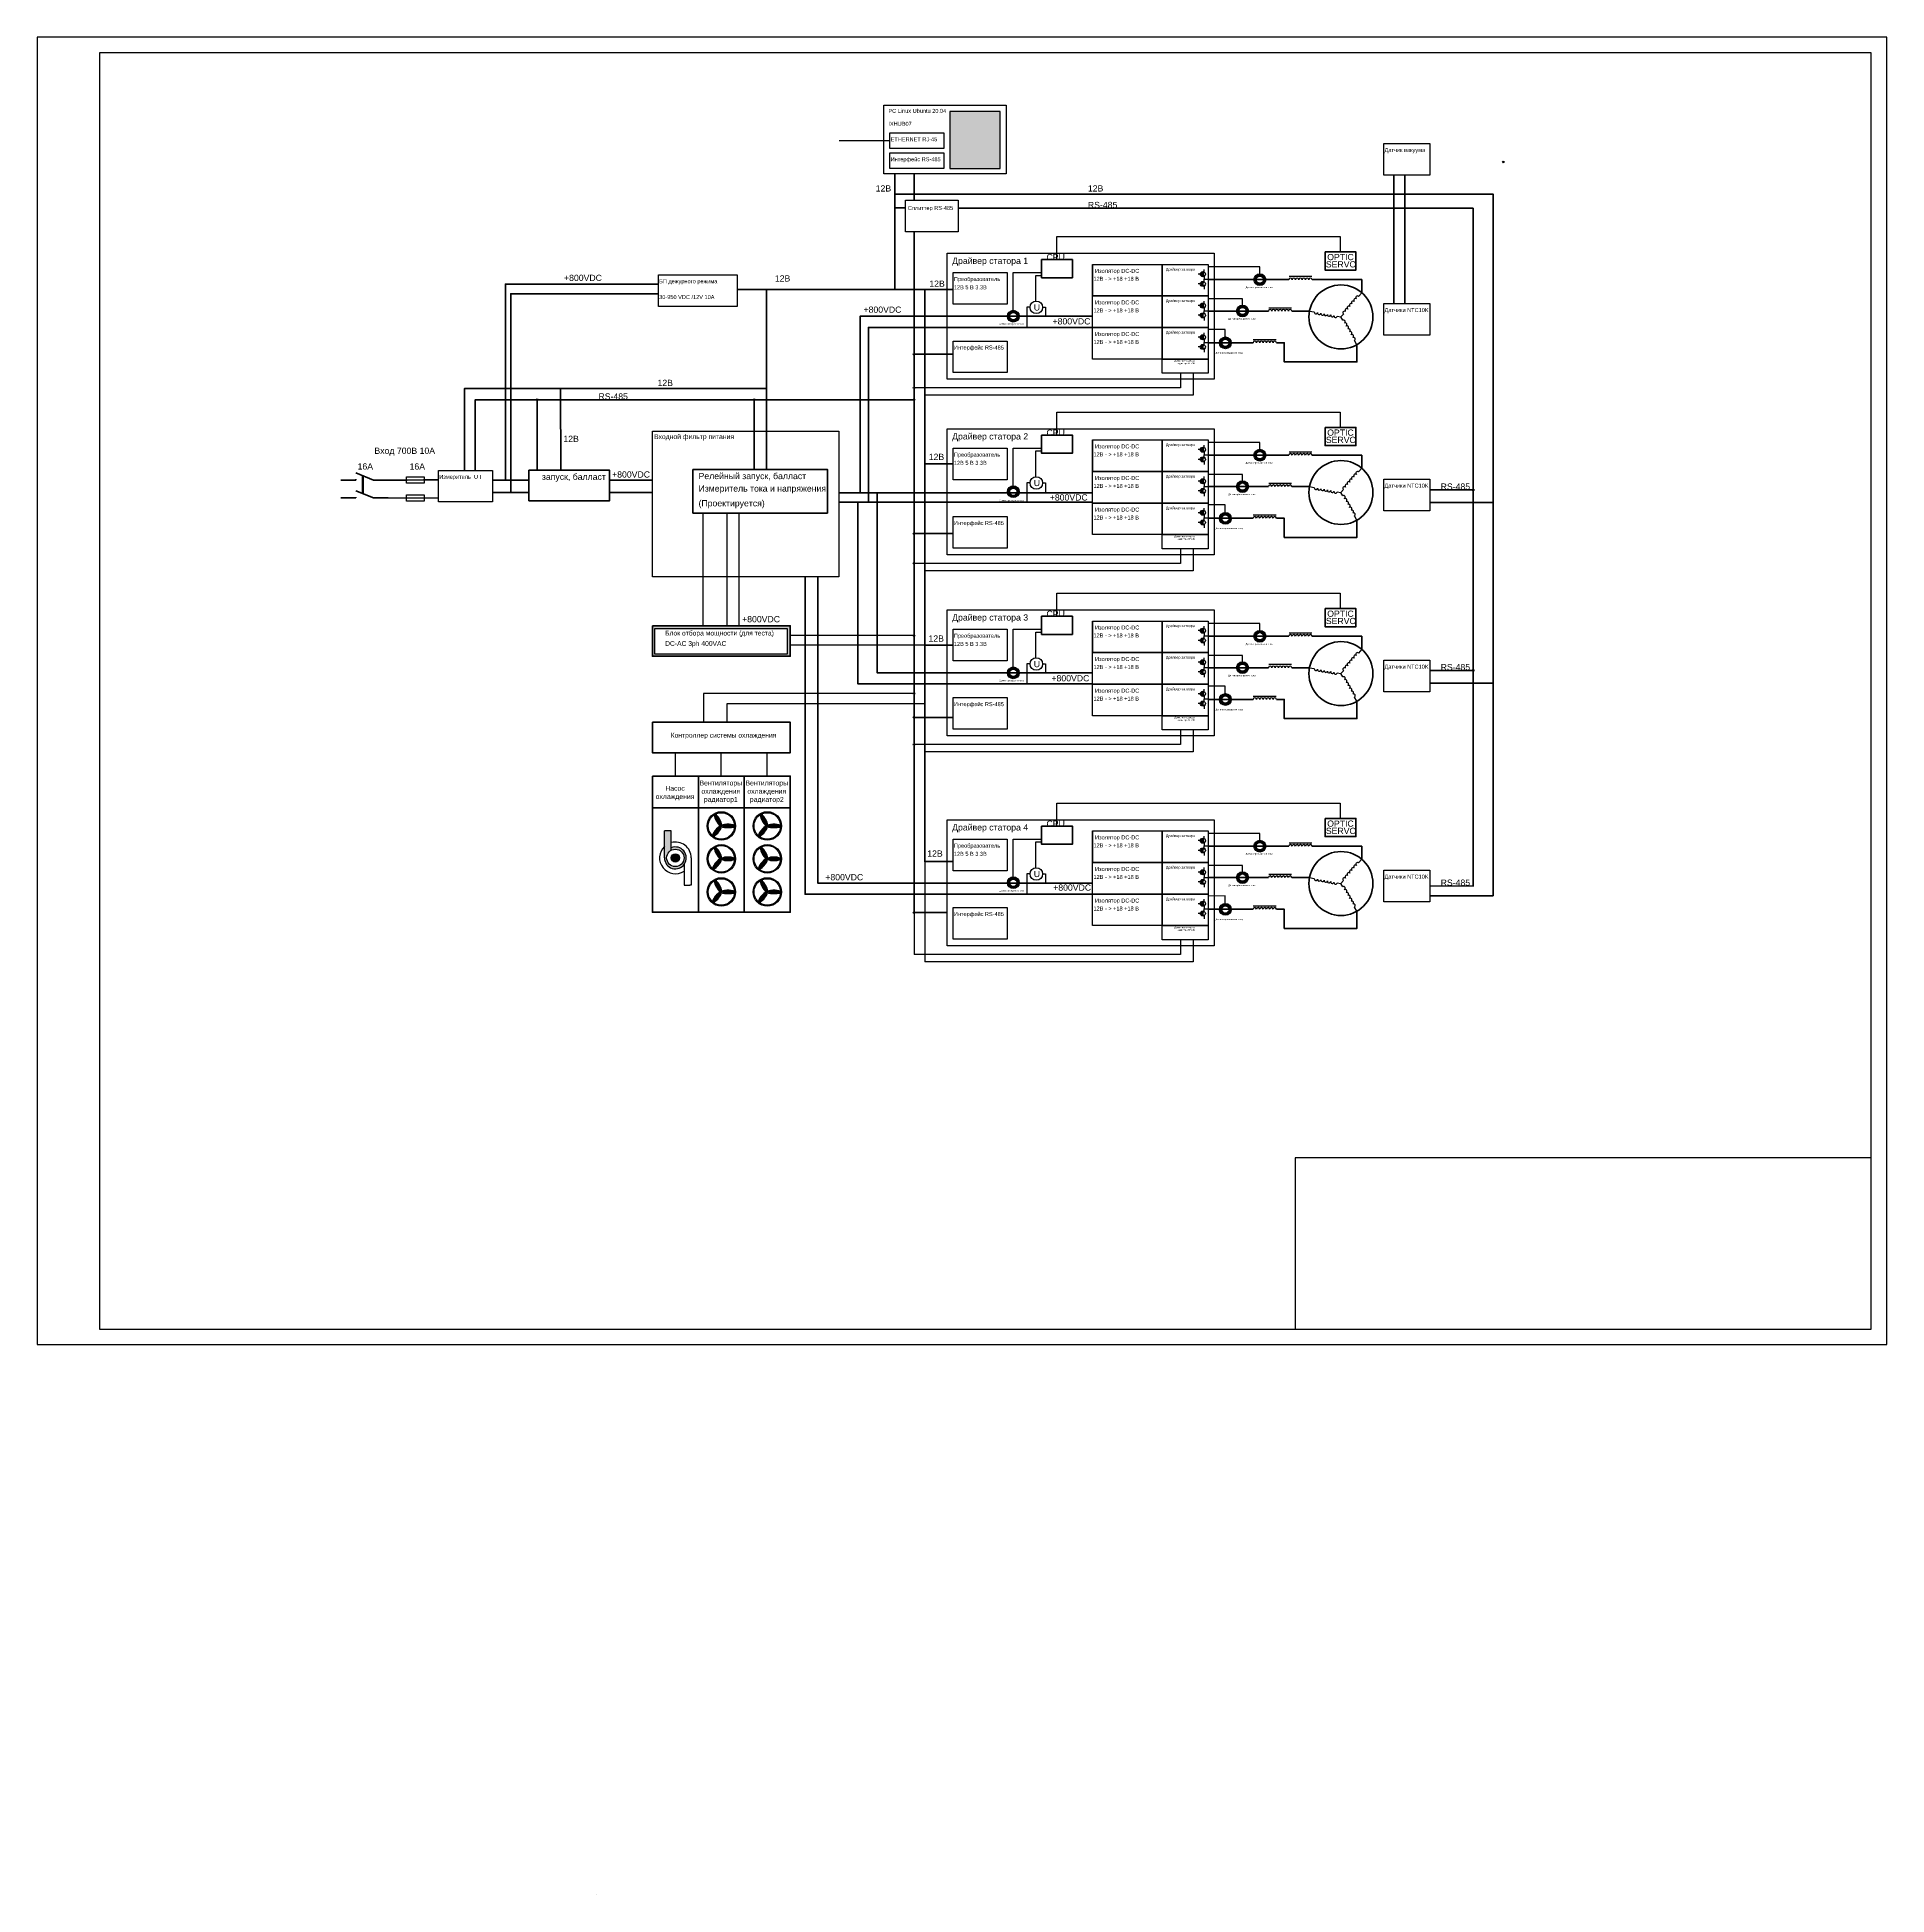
# Model space of a CAD drawing. Header units: inches. Extents: x 672645 to 2984483, y 219693 to 2542163.
import ezdxf

# ---------------------------------------------------------------- set-up
doc = ezdxf.new("R2010")
doc.units = ezdxf.units.IN
doc.header["$MEASUREMENT"] = 0
for name, color, linetype, lineweight in [('12В', 30, 'Continuous', 30), ('RS485', 6, 'Continuous', 30), ('Слаботочка', 4, 'Continuous', 30)]:
    doc.layers.add(name, color=color, linetype=linetype, lineweight=lineweight)
doc.layers.add('FRAME', color=7, linetype='Continuous')
doc.layers.add('STAMP', color=7, linetype='Continuous')
doc.styles.get("Standard").update_dxf_attribs({"font": 'arial.ttf'})

# ---------------------------------------------------------------- blocks, each defined once
blk = doc.blocks.new('Катушка')
for points in [[(2187094, 1977059), (2193196, 1977052)], [(2197363, 1977047), (2197363, 1977047)], [(2201531, 1977043), (2201531, 1977043)], [(2205698, 1977038), (2205699, 1977038)], [(2209866, 1977034), (2209866, 1977034)], [(2214033, 1977029), (2214034, 1977029)], [(2218201, 1977025), (2218202, 1977025)], [(2222369, 1977020), (2227094, 1977015)]]:
    blk.add_lwpolyline(points)
for centre in [(2195279, 1977059), (2199447, 1977059), (2203615, 1977059), (2207782, 1977059), (2211950, 1977059), (2216117, 1977059), (2220285, 1977059)]:
    blk.add_arc(centre, 2084, 180, 0)
blk = doc.blocks.new('Статор')
at = {"lineweight": 53}
blk.add_circle((2302189, 2192368), 40000, dxfattribs=at)
for p, rotation in [((2249634, 5169913), 229.415407043293), ((-250162, 658081), 349.4154070432931), ((5127881, 1252156), 120)]:
    blk.add_blockref('Катушка', p, dxfattribs=dict(rotation=rotation))
blk = doc.blocks.new('Датчик тока')
at = {"layer": 'Слаботочка'}
h = blk.add_hatch(color=256, dxfattribs=at)
h.set_gradient(color1=(0, 255, 255), color2=(0, 255, 255), tint=1)
h.paths.add_polyline_path([(2170874, 2032191, 1), (2185630, 2032191, 1)])
h.paths.add_polyline_path([(2182789, 2032191, -1), (2173715, 2032191, -1)], flags=16)
blk.add_lwpolyline([(2178150, 2037963), (2178150, 2044207)], dxfattribs=at)
for radius in [7378, 4537]:
    blk.add_circle((2178252, 2032191), radius, dxfattribs=at)
blk = doc.blocks.new('Вольтметр')
at = {"layer": 'Слаботочка'}
for points in [[(1913566, 2204453), (1909760, 2204453), (1909760, 2179382)], [(1929172, 2204453), (1933069, 2204453), (1933069, 2193304)]]:
    blk.add_lwpolyline(points, dxfattribs=at)
blk.add_circle((1921369, 2204328), 7804, dxfattribs=at)
at = {"layer": 'Слаботочка', "insert": (1918251, 2208156), "char_height": 7772, "attachment_point": 1}
blk.add_mtext_dynamic_manual_height_columns('U', width=3409.75, gutter_width=38861, heights=[0], dxfattribs=at)
blk = doc.blocks.new('IGBT')
for points in [[(2332215, 1871925), (2326869, 1871925)], [(2332558, 1874343), (2332558, 1869534), (2332215, 1869534), (2332215, 1874316), (2332558, 1874316)], [(2334951, 1875703), (2334951, 1867866), (2334607, 1867866), (2334607, 1875703), (2334951, 1875703)], [(2334951, 1873109), (2337103, 1875280), (2337103, 1879399)], [(2334951, 1870194), (2336970, 1868164), (2336970, 1863071)], [(2336970, 1868164), (2336584, 1869217), (2335964, 1868649), (2336970, 1868164)]]:
    blk.add_lwpolyline(points)
blk.add_circle((2334701, 1871766), 4256)
blk = doc.blocks.new('Автомат')
at = {"color": 7, "lineweight": 60}
for points in [[(1004495, 2005428), (985921, 2005428)], [(1026919, 2005428), (1004495, 2014467)], [(1044924, 2005428), (1026919, 2005428)]]:
    blk.add_lwpolyline(points, dxfattribs=at)
at = {"color": 7}
blk.add_lwpolyline([(1004495, 2005428), (1004495, 2006447), (1004495, 2005428)], dxfattribs=at)
blk = doc.blocks.new('Автомат 2p')
at = {"color": 7}
for points in [[(1012518, 2011233), (1012519, 1988799)], [(1013765, 2010730), (1013876, 1988252)]]:
    blk.add_lwpolyline(points, dxfattribs=at)
at = {"color": 0}
blk.add_blockref('Автомат', (0, 0), dxfattribs=at)
at = {"color": 7}
blk.add_blockref('Автомат', (0, -22434), dxfattribs=at)
blk = doc.blocks.new('Дроссель')
blk.add_lwpolyline([(1285440, 1797567), (1313858, 1797567)])
at = {"rotation": 180}
blk.add_blockref('Катушка', (3507429, 3770394), dxfattribs=at)
blk = doc.blocks.new('Вентилятор')
h = blk.add_hatch(color=256)
h.set_gradient(color2=(0, 0, 0), tint=1)
edge = h.paths.add_edge_path()
edge.add_ellipse((1038769, 1187429), major_axis=(-4151, 7189), ratio=0.2830995, start_angle=199.233095, end_angle=353.855447)
edge.add_arc((1042931, 1180246), 16556, 119.173237, 120.917969)
edge.add_ellipse((1038769, 1187429), major_axis=(-4151, 7189), ratio=0.2830995, start_angle=366.170374, end_angle=517.529787)
edge.add_ellipse((1037622, 1173866), major_axis=(5310, 6381), ratio=0.28431833, start_angle=19.105883, end_angle=22.60267, ccw=False)
edge.add_arc((1042932, 1180236), 900, 61.696117, 170.214502, ccw=False)
edge = h.paths.add_edge_path()
edge.add_ellipse((1037622, 1173866), major_axis=(5310, 6381), ratio=0.28431833, start_angle=186.110322, end_angle=340.695733)
edge.add_arc((1042932, 1180236), 900, 179.222506, 289.550763, ccw=False)
edge.add_ellipse((1038769, 1187429), major_axis=(-4151, 7189), ratio=0.2830995, start_angle=517.529787, end_angle=521.026971, ccw=False)
edge.add_ellipse((1037622, 1173866), major_axis=(5310, 6381), ratio=0.28431833, start_angle=22.60267, end_angle=173.891481)
edge.add_arc((1042931, 1180246), 16556, 229.365366, 231.103989)
edge = h.paths.add_edge_path()
edge.add_ellipse((1051232, 1180252), major_axis=(8301, 0), ratio=0.26616862, start_angle=366.154079, end_angle=520.345868)
edge.add_arc((1042932, 1180236), 900, 0, 57.581596, ccw=False)
edge.add_arc((1042932, 1180236), 900, -55.809658, 0, ccw=False)
edge.add_ellipse((1051232, 1180252), major_axis=(8301, 0), ratio=0.26616862, start_angle=200.125801, end_angle=353.857557)
edge.add_arc((1042931, 1180246), 16556, 359.20289, 360)
edge.add_arc((1042931, 1180246), 16556, 360, 360.840828)
h = blk.add_hatch(color=256)
h.set_gradient(color2=(0, 0, 0), tint=1)
edge = h.paths.add_edge_path()
edge.add_ellipse((1038769, 1187429), major_axis=(-4151, 7189), ratio=0.2830995, start_angle=366.170374, end_angle=517.529787)
edge.add_ellipse((1037622, 1173866), major_axis=(5310, 6381), ratio=0.28431833, start_angle=19.105883, end_angle=22.60267, ccw=False)
edge.add_arc((1042932, 1180236), 900, 61.696117, 170.214502, ccw=False)
edge.add_ellipse((1038769, 1187429), major_axis=(-4151, 7189), ratio=0.2830995, start_angle=199.233095, end_angle=353.855447)
edge.add_arc((1042931, 1180246), 16556, 119.173237, 120.917969)
h = blk.add_hatch(color=256)
h.set_gradient(color1=(0, 0, 255), color2=(0, 0, 255), tint=1)
h.paths.add_polyline_path([(1042033, 1180236, 1), (1043832, 1180236, 1)])
h = blk.add_hatch(color=256)
h.set_gradient(color1=(0, 0, 255), color2=(0, 0, 255), tint=1)
h.paths.add_polyline_path([(1042033, 1180236, 1), (1043832, 1180236, 1)])
edge = h.paths.add_edge_path(flags=16)
edge.add_ellipse((1037622, 1173866), major_axis=(5310, 6381), ratio=0.28431833, start_angle=360.014242, end_angle=360.038723, ccw=False)
edge.add_ellipse((1038769, 1187429), major_axis=(-4151, 7189), ratio=0.2830995, start_angle=180.308405, end_angle=180.330211, ccw=False)
edge.add_ellipse((1051232, 1180252), major_axis=(8301, 0), ratio=0.26616862, start_angle=180.129305, end_angle=180.157992, ccw=False)
for centre, radius in [((1042931, 1180247), 17789), ((1042931, 1180246), 16556), ((1042932, 1180236), 16546), ((1042932, 1180236), 900)]:
    blk.add_circle(centre, radius)
for centre, major_axis, ratio, start_param, end_param in [((1038769, 1187429), (-4151, 7189), 0.2830995, 3.47727349, 9.09363614), ((1037622, 1173866), (5310, 6381), 0.28431833, 0.33346056, 5.94626229), ((1038769, 1187429), (-4151, 7189), 0.2830995, 3.14697534, 3.14735592), ((1051232, 1180252), (8301, 0), 0.26616862, 3.14384945, 3.14435013), ((1037622, 1173866), (5310, 6381), 0.28431833, 6.28343388, 6.28386115), ((1051232, 1180252), (8301, 0), 0.26616862, 3.49285415, 9.08174865)]:
    blk.add_ellipse(centre, major_axis=major_axis, ratio=ratio, start_param=start_param, end_param=end_param)
blk = doc.blocks.new('Насос охлаждения')
h = blk.add_hatch(color=256)
h.set_gradient(color2=(0, 0, 0), tint=1)
h.paths.add_polyline_path([(1165147, 1475659, -0.77831247), (1114145, 1462743), (1053801, 1462743), (1053801, 1441654), (1138051, 1441654, 3.28390749), (1106553, 1462743), (1114145, 1462743, -0.12466174), (1110874, 1475659, -1)])
h = blk.add_hatch(color=256)
h.set_gradient(color2=(0, 0, 0), tint=1)
h.paths.add_polyline_path([(1125094, 1475659, 1), (1150927, 1475659, 1)])
for points in [[(1137924, 1524907), (1223142, 1524907), (1223142, 1521097)], [(1158513, 1502789), (1223142, 1502789), (1223142, 1521097)], [(1114145, 1462743), (1053801, 1462743), (1053801, 1441654)], [(1137969, 1441654), (1053801, 1441654)]]:
    blk.add_lwpolyline(points)
for radius in [27136, 12917]:
    blk.add_circle((1138010, 1475659), radius)
for radius, start, end in [(49247, 89.8996356, 195.2054273), (34006, 269.93136, 202.3234658), (49247, 223.6705971, 33.4282439)]:
    blk.add_arc((1138010, 1475659), radius, start, end)
blk = doc.blocks.new('Рамка')
at = {"layer": 'FRAME'}
for p, q in [((3316395, 2776848), (672645, 2776848)), ((672645, 2776848), (672645, 907530)), ((3316395, 907530), (3316395, 2776848)), ((3294142, 2754595), (761660, 2754595)), ((761660, 2754595), (761660, 929783)), ((3294142, 929783), (3294142, 2754595)), ((761660, 929783), (3294142, 929783)), ((672645, 907530), (3316395, 907530))]:
    blk.add_line(p, q, dxfattribs=at)
at = {"layer": 'STAMP'}
for p, q in [((3294142, 1174575), (2470751, 1174575)), ((2470751, 1174575), (2470751, 929783))]:
    blk.add_line(p, q, dxfattribs=at)

msp = doc.modelspace()

# ---------------------------------------------------------------- hatches: boundary and pattern name
h = msp.add_hatch(color=256)
h.set_gradient(color2=(0, 0, 0), tint=1)
h.paths.add_polyline_path([(1876224, 2449030), (1813225, 2449030), (1813225, 2377889), (1876224, 2377889)])
h = msp.add_hatch(color=256)
h.set_gradient(color1=(0, 255, 0), color2=(0, 255, 0), tint=1)
h.paths.add_polyline_path([(1441607, 1806314), (1441607, 1768122), (1613913, 1768122), (1613913, 1806314)])
h.paths.add_polyline_path([(1610071, 1802901), (1610071, 1770927), (1444507, 1770927), (1444507, 1802901)], flags=16)
h.paths.add_polyline_path([(1455548, 1790375), (1595458, 1790375), (1595458, 1802254), (1455548, 1802254)], flags=8)
at = {"layer": '12В'}
h = msp.add_hatch(color=256, dxfattribs=at)
h.set_gradient(color1=(255, 127, 0), color2=(255, 127, 0), tint=1)
h.paths.add_polyline_path([(2506142, 2386203, 1), (2504142, 2386203, 1)])
h = msp.add_hatch(color=256, dxfattribs=at)
h.set_gradient(color1=(255, 127, 0), color2=(255, 127, 0), tint=1)
h.paths.add_polyline_path([(1743762, 2346067, 1), (1745762, 2346067, 1)])
h = msp.add_hatch(color=256, dxfattribs=at)
h.set_gradient(color1=(255, 127, 0), color2=(255, 127, 0), tint=1)
h.paths.add_polyline_path([(2380913, 2346067, 1), (2382913, 2346067, 1)])
h = msp.add_hatch(color=256, dxfattribs=at)
h.set_gradient(color1=(255, 127, 0), color2=(255, 127, 0), tint=1)
h.paths.add_polyline_path([(1743762, 2328720, 1), (1745762, 2328720, 1)])
h = msp.add_hatch(color=256, dxfattribs=at)
h.set_gradient(color1=(255, 127, 0), color2=(255, 127, 0), tint=1)
h.paths.add_polyline_path([(1583104, 2226884, 1), (1585104, 2226884, 1)])
h = msp.add_hatch(color=256, dxfattribs=at)
h.set_gradient(color1=(255, 127, 0), color2=(255, 127, 0), tint=1)
h.paths.add_polyline_path([(1743762, 2226884, 1), (1745762, 2226884, 1)])
h = msp.add_hatch(color=256, dxfattribs=at)
h.set_gradient(color1=(255, 127, 0), color2=(255, 127, 0), tint=1)
h.paths.add_polyline_path([(1781007, 2226884, 1), (1783007, 2226884, 1)])
h = msp.add_hatch(color=256, dxfattribs=at)
h.set_gradient(color1=(255, 127, 0), color2=(255, 127, 0), tint=1)
h.paths.add_polyline_path([(1325562, 2102965, 1), (1327562, 2102965, 1)])
h = msp.add_hatch(color=256, dxfattribs=at)
h.set_gradient(color1=(255, 127, 0), color2=(255, 127, 0), tint=1)
h.paths.add_polyline_path([(1583104, 2102965, 1), (1585104, 2102965, 1)])
h = msp.add_hatch(color=256, dxfattribs=at)
h.set_gradient(color1=(255, 127, 0), color2=(255, 127, 0), tint=1)
h.paths.add_polyline_path([(1781007, 2094620, 1), (1783007, 2094620, 1)])
h = msp.add_hatch(color=256, dxfattribs=at)
h.set_gradient(color1=(255, 127, 0), color2=(255, 127, 0), tint=1)
h.paths.add_polyline_path([(1781007, 2008648, 1), (1783007, 2008648, 1)])
h = msp.add_hatch(color=256, dxfattribs=at)
h.set_gradient(color1=(255, 127, 0), color2=(255, 127, 0), tint=1)
h.paths.add_polyline_path([(2491320, 1960338, 1), (2493320, 1960338, 1)])
h = msp.add_hatch(color=256, dxfattribs=at)
h.set_gradient(color1=(255, 127, 0), color2=(255, 127, 0), tint=1)
h.paths.add_polyline_path([(1781007, 1875141, 1), (1783007, 1875141, 1)])
h = msp.add_hatch(color=256, dxfattribs=at)
h.set_gradient(color1=(255, 127, 0), color2=(255, 127, 0), tint=1)
h.paths.add_polyline_path([(1781007, 1782249, 1), (1783007, 1782249, 1)])
h = msp.add_hatch(color=256, dxfattribs=at)
h.set_gradient(color1=(255, 127, 0), color2=(255, 127, 0), tint=1)
h.paths.add_polyline_path([(2491320, 1734595, 1), (2493320, 1734595, 1)])
h = msp.add_hatch(color=256, dxfattribs=at)
h.set_gradient(color1=(255, 127, 0), color2=(255, 127, 0), tint=1)
h.paths.add_polyline_path([(1781007, 1708522, 1), (1783007, 1708522, 1)])
h = msp.add_hatch(color=256, dxfattribs=at)
h.set_gradient(color1=(255, 127, 0), color2=(255, 127, 0), tint=1)
h.paths.add_polyline_path([(1781007, 1648742, 1), (1783007, 1648742, 1)])
h = msp.add_hatch(color=256, dxfattribs=at)
h.set_gradient(color1=(255, 127, 0), color2=(255, 127, 0), tint=1)
h.paths.add_polyline_path([(1781007, 1511693, 1), (1783007, 1511693, 1)])
at = {"layer": 'RS485'}
h = msp.add_hatch(color=256, dxfattribs=at)
h.set_gradient(color1=(255, 0, 255), color2=(255, 0, 255), tint=1)
h.paths.add_polyline_path([(2369522, 2328308, 1), (2367522, 2328308, 1)])
h = msp.add_hatch(color=256, dxfattribs=at)
h.set_gradient(color1=(255, 0, 255), color2=(255, 0, 255), tint=1)
h.paths.add_polyline_path([(1769644, 2145760, 1), (1767644, 2145760, 1)])
h = msp.add_hatch(color=256, dxfattribs=at)
h.set_gradient(color1=(255, 0, 255), color2=(255, 0, 255), tint=1)
h.paths.add_polyline_path([(1769630, 2103700, 1), (1767630, 2103700, 1)])
h = msp.add_hatch(color=256, dxfattribs=at)
h.set_gradient(color1=(255, 0, 255), color2=(255, 0, 255), tint=1)
h.paths.add_polyline_path([(1298508, 2088880, 1), (1296508, 2088880, 1)])
h = msp.add_hatch(color=256, dxfattribs=at)
h.set_gradient(color1=(255, 0, 255), color2=(255, 0, 255), tint=1)
h.paths.add_polyline_path([(1569991, 2088880, 1), (1567991, 2088880, 1)])
h = msp.add_hatch(color=256, dxfattribs=at)
h.set_gradient(color1=(255, 0, 255), color2=(255, 0, 255), tint=1)
h.paths.add_polyline_path([(1769644, 2088880, 1), (1767644, 2088880, 1)])
h = msp.add_hatch(color=256, dxfattribs=at)
h.set_gradient(color1=(255, 0, 255), color2=(255, 0, 255), tint=1)
h.paths.add_polyline_path([(2468418, 1976177, 1), (2466418, 1976177, 1)])
h = msp.add_hatch(color=256, dxfattribs=at)
h.set_gradient(color1=(255, 0, 255), color2=(255, 0, 255), tint=1)
h.paths.add_polyline_path([(1769644, 1921462, 1), (1767644, 1921462, 1)])
h = msp.add_hatch(color=256, dxfattribs=at)
h.set_gradient(color1=(255, 0, 255), color2=(255, 0, 255), tint=1)
h.paths.add_polyline_path([(1769630, 1884221, 1), (1767630, 1884221, 1)])
h = msp.add_hatch(color=256, dxfattribs=at)
h.set_gradient(color1=(255, 0, 255), color2=(255, 0, 255), tint=1)
h.paths.add_polyline_path([(1769630, 1793937, 1), (1767630, 1793937, 1)])
h = msp.add_hatch(color=256, dxfattribs=at)
h.set_gradient(color1=(255, 0, 255), color2=(255, 0, 255), tint=1)
h.paths.add_polyline_path([(2468418, 1750425, 1), (2466418, 1750425, 1)])
h = msp.add_hatch(color=256, dxfattribs=at)
h.set_gradient(color1=(255, 0, 255), color2=(255, 0, 255), tint=1)
h.paths.add_polyline_path([(1769644, 1721565, 1), (1767644, 1721565, 1)])
h = msp.add_hatch(color=256, dxfattribs=at)
h.set_gradient(color1=(255, 0, 255), color2=(255, 0, 255), tint=1)
h.paths.add_polyline_path([(1769644, 1691720, 1), (1767644, 1691720, 1)])
h = msp.add_hatch(color=256, dxfattribs=at)
h.set_gradient(color1=(255, 0, 255), color2=(255, 0, 255), tint=1)
h.paths.add_polyline_path([(1769630, 1657822, 1), (1767630, 1657822, 1)])
h = msp.add_hatch(color=256, dxfattribs=at)
h.set_gradient(color1=(255, 0, 255), color2=(255, 0, 255), tint=1)
h.paths.add_polyline_path([(1769630, 1447572, 1), (1767630, 1447572, 1)])

# ---------------------------------------------------------------- linework, layer by layer
for points in [[(1730901, 2457066), (1883753, 2457066), (1883753, 2371145), (1730901, 2371145)], [(1876224, 2449030), (1813225, 2449030), (1813225, 2377889), (1876224, 2377889)], [(1738341, 2422569), (1806016, 2422569), (1806016, 2402830), (1738341, 2402830)], [(1738341, 2397628), (1806016, 2397628), (1806016, 2377889), (1738341, 2377889)], [(2355657, 2409137), (2413093, 2409137), (2413093, 2369660), (2355657, 2369660)], [(1809911, 2271972), (2143610, 2271972), (2143610, 2114637), (1809911, 2114637)], [(1991803, 2258119), (2078938, 2258119), (2078938, 2218641), (1991803, 2218641)], [(1991803, 2258119), (1991803, 2258119), (1991803, 2218641), (1991803, 2218641)], [(2078938, 2258053), (2136374, 2258053), (2136374, 2218576), (2078938, 2218576)], [(1817351, 2247821), (1885026, 2247821), (1885026, 2208344), (1817351, 2208344)], [(1991803, 2218641), (2078938, 2218641), (2078938, 2179164), (1991803, 2179164)], [(2078938, 2218641), (2136374, 2218641), (2136374, 2179164), (2078938, 2179164)], [(2355657, 2209104), (2413093, 2209104), (2413093, 2169627), (2355657, 2169627)], [(1817351, 2162284), (1885026, 2162284), (1885026, 2122807), (1817351, 2122807)], [(1991803, 2179164), (2078938, 2179164), (2078938, 2139687), (1991803, 2139687)], [(2078938, 2179164), (2136366, 2179164), (2136366, 2139687), (2078938, 2139687)], [(2078938, 2139687), (2136374, 2139687), (2136374, 2121907), (2078938, 2121907)], [(1809911, 2052493), (2143610, 2052493), (2143610, 1895158), (1809911, 1895158)], [(1817351, 2028342), (1885026, 2028342), (1885026, 1988865), (1817351, 1988865)], [(1991803, 2038640), (2078938, 2038640), (2078938, 1999162), (1991803, 1999162)], [(1991803, 2038640), (1991803, 2038640), (1991803, 1999162), (1991803, 1999162)], [(2078938, 2038574), (2136374, 2038574), (2136374, 1999097), (2078938, 1999097)], [(1174200, 2000592), (1241876, 2000592), (1241876, 1961115), (1174200, 1961115)], [(1991803, 1999162), (2078938, 1999162), (2078938, 1959685), (1991803, 1959685)], [(2078938, 1999162), (2136374, 1999162), (2136374, 1959685), (2078938, 1959685)], [(2355657, 1989625), (2413093, 1989625), (2413093, 1950148), (2355657, 1950148)], [(1991803, 1959685), (2078938, 1959685), (2078938, 1920208), (1991803, 1920208)], [(2078938, 1959685), (2136366, 1959685), (2136366, 1920208), (2078938, 1920208)], [(1817351, 1942805), (1885026, 1942805), (1885026, 1903328), (1817351, 1903328)], [(2078938, 1920208), (2136374, 1920208), (2136374, 1902428), (2078938, 1902428)], [(1809911, 1826094), (2143610, 1826094), (2143610, 1668759), (1809911, 1668759)], [(1991803, 1812241), (2078938, 1812241), (2078938, 1772763), (1991803, 1772763)], [(1991803, 1812241), (1991803, 1812241), (1991803, 1772763), (1991803, 1772763)], [(2078938, 1812175), (2136374, 1812175), (2136374, 1772698), (2078938, 1772698)], [(1444507, 1802901), (1610071, 1802901), (1610071, 1770927), (1444507, 1770927)], [(1817351, 1801943), (1885026, 1801943), (1885026, 1762466), (1817351, 1762466)], [(1991803, 1772763), (2078938, 1772763), (2078938, 1733286), (1991803, 1733286)], [(2078938, 1772763), (2136374, 1772763), (2136374, 1733286), (2078938, 1733286)], [(2355657, 1763226), (2413093, 1763226), (2413093, 1723749), (2355657, 1723749)], [(1991803, 1733286), (2078938, 1733286), (2078938, 1693809), (1991803, 1693809)], [(2078938, 1733286), (2136366, 1733286), (2136366, 1693809), (2078938, 1693809)], [(1817351, 1716406), (1885026, 1716406), (1885026, 1676929), (1817351, 1676929)], [(2078938, 1693809), (2136374, 1693809), (2136374, 1676029), (2078938, 1676029)], [(1441607, 1618320), (1499042, 1618320), (1499042, 1578843), (1441607, 1578843)], [(1499042, 1618320), (1556478, 1618320), (1556478, 1578843), (1499042, 1578843)], [(1556478, 1618320), (1613913, 1618320), (1613913, 1578843), (1556478, 1578843)], [(1441607, 1578843), (1499042, 1578843), (1499042, 1448169), (1441607, 1448169)], [(1499042, 1578843), (1556478, 1578843), (1556478, 1448169), (1499042, 1448169)], [(1556478, 1578843), (1613913, 1578843), (1613913, 1448169), (1556478, 1448169)], [(1809911, 1563667), (2143610, 1563667), (2143610, 1406332), (1809911, 1406332)], [(1817351, 1539516), (1885026, 1539516), (1885026, 1500039), (1817351, 1500039)], [(1991803, 1549814), (2078938, 1549814), (2078938, 1510336), (1991803, 1510336)], [(1991803, 1549814), (1991803, 1549814), (1991803, 1510336), (1991803, 1510336)], [(2078938, 1549748), (2136374, 1549748), (2136374, 1510271), (2078938, 1510271)], [(1991803, 1510336), (2078938, 1510336), (2078938, 1470859), (1991803, 1470859)], [(2078938, 1510336), (2136374, 1510336), (2136374, 1470859), (2078938, 1470859)], [(2355657, 1500799), (2413093, 1500799), (2413093, 1461322), (2355657, 1461322)], [(1991803, 1470859), (2078938, 1470859), (2078938, 1431382), (1991803, 1431382)], [(2078938, 1470859), (2136366, 1470859), (2136366, 1431382), (2078938, 1431382)], [(1817351, 1453979), (1885026, 1453979), (1885026, 1414502), (1817351, 1414502)], [(2078938, 1431382), (2136374, 1431382), (2136374, 1413602), (2078938, 1413602)]]:
    msp.add_lwpolyline(points, close=True)
at = {"color": 1, "lineweight": 60}
for points in [[(1449047, 2233490), (1257978, 2233490), (1257978, 1988486)], [(2237035, 2239018), (2136374, 2239018)], [(2241203, 2239018), (2241202, 2239018)], [(2245371, 2239018), (2245370, 2239018)], [(2249538, 2239018), (2249537, 2239018)], [(2253706, 2239018), (2253705, 2239018)], [(2257873, 2239018), (2257873, 2239018)], [(2262041, 2239018), (2262040, 2239018)], [(2328245, 2222718), (2328245, 2239018), (2266208, 2239018)], [(1991803, 2193304), (1701259, 2193304), (1701259, 1972374)], [(2237035, 2019539), (2136374, 2019539)], [(2328245, 2003239), (2328245, 2019539), (2266208, 2019539)], [(1135110, 1988486), (1111132, 1988486)], [(1155659, 1988682), (1135110, 1988486)], [(1155659, 1988682), (1174200, 1988682)], [(1287298, 1988486), (1241876, 1988486)], [(1441607, 1988486), (1388049, 1988486)], [(1991803, 1972374), (1674814, 1972374)], [(1991803, 1747485), (1722439, 1747485), (1722439, 1972374)], [(1991803, 1484663), (1648226, 1484663), (1648226, 1867286)], [(2237035, 1793140), (2136374, 1793140)], [(2328245, 1776840), (2328245, 1793140), (2266208, 1793140)], [(2237035, 1530713), (2136374, 1530713)], [(2328245, 1514413), (2328245, 1530713), (2266208, 1530713)]]:
    msp.add_lwpolyline(points, dxfattribs=at)
for points in [[(2136374, 2239018), (2131348, 2239018)], [(2136374, 2199606), (2131348, 2199606)], [(2136374, 2160129), (2131348, 2160129)], [(2136374, 2019539), (2131348, 2019539)], [(1134452, 1992682), (1136452, 1992682), (1156452, 1992682), (1156452, 1984682), (1136452, 1984682), (1134452, 1984682), (1134452, 1992682)], [(1134452, 1988682), (1156452, 1988682)], [(2136374, 1980127), (2131348, 1980127)], [(1111188, 1966049), (1174200, 1966049)], [(1134452, 1970049), (1136452, 1970049), (1156452, 1970049), (1156452, 1962049), (1136452, 1962049), (1134452, 1962049), (1134452, 1970049)], [(1134452, 1966049), (1156452, 1966049)], [(2136374, 1940650), (2131348, 1940650)], [(2136374, 1793205), (2131348, 1793205)], [(2136374, 1753793), (2131348, 1753793)], [(2136374, 1714316), (2131348, 1714316)], [(2136374, 1530713), (2131348, 1530713)], [(2136374, 1491301), (2131348, 1491301)], [(2136374, 1451824), (2131348, 1451824)]]:
    msp.add_lwpolyline(points)
at = {"color": 5, "lineweight": 60}
for points in [[(1264587, 1972914), (1264587, 2221267), (1449047, 2221267)], [(1991803, 2179382), (1711665, 2179382), (1711665, 1960956)], [(1287298, 1972914), (1241876, 1972914)], [(1441607, 1972914), (1388049, 1972914)], [(1991803, 1960956), (1674814, 1960956)], [(1991803, 1733640), (1698478, 1733640), (1698478, 1960956)], [(1993182, 1470568), (1632405, 1470568), (1632405, 1867286)]]:
    msp.add_lwpolyline(points, dxfattribs=at)
at = {"color": 2, "lineweight": 60}
for points in [[(2211569, 2199759), (2136374, 2199759)], [(2262878, 2199759), (2240742, 2199759)], [(2211577, 1980280), (2136381, 1980280)], [(2262886, 1980280), (2240750, 1980280)], [(2211577, 1753881), (2136381, 1753881)], [(2262886, 1753881), (2240750, 1753881)], [(2211569, 1491454), (2136374, 1491454)], [(2262878, 1491454), (2240742, 1491454)]]:
    msp.add_lwpolyline(points, dxfattribs=at)
at = {"lineweight": 60}
for points in [[(2215737, 2199759), (2215736, 2199759)], [(2219905, 2199759), (2219904, 2199759)], [(2224072, 2199759), (2224071, 2199759)], [(2228240, 2199759), (2228239, 2199759)], [(2232407, 2199759), (2232406, 2199759)], [(2236575, 2199759), (2236574, 2199759)]]:
    msp.add_lwpolyline(points, dxfattribs=at)
at = {"color": 3, "lineweight": 60}
for points in [[(2136374, 2160129), (2192304, 2160129)], [(2196471, 2160129), (2196472, 2160129)], [(2200639, 2160129), (2200640, 2160129)], [(2204806, 2160129), (2204807, 2160129)], [(2208974, 2160129), (2208975, 2160129)], [(2213142, 2160129), (2213142, 2160129)], [(2217309, 2160129), (2217310, 2160129)], [(2221477, 2160129), (2231349, 2160129), (2231349, 2136119), (2322229, 2136119), (2322151, 2157705)], [(2136374, 1940650), (2192304, 1940650)], [(2221477, 1940650), (2231349, 1940650), (2231349, 1916640), (2322229, 1916640), (2322151, 1938226)], [(2136374, 1714251), (2192304, 1714251)], [(2221477, 1714251), (2231349, 1714251), (2231349, 1690241), (2322229, 1690241), (2322151, 1711827)], [(2136374, 1451824), (2192304, 1451824)], [(2221477, 1451824), (2231349, 1451824), (2231349, 1427814), (2322229, 1427814), (2322151, 1449400)]]:
    msp.add_lwpolyline(points, dxfattribs=at)
at = {"lineweight": 30}
msp.add_lwpolyline([(1441607, 2049429), (1674814, 2049429), (1674814, 1867286), (1441607, 1867286)], close=True, dxfattribs=at)
at = {"color": 3, "lineweight": 53}
for points in [[(1287298, 2000782), (1388049, 2000782), (1388049, 1962590), (1287298, 1962590)], [(1492300, 2001706), (1660429, 2001706), (1660429, 1947255), (1492300, 1947255)], [(1441607, 1806314), (1613913, 1806314), (1613913, 1768122), (1441607, 1768122)], [(1441607, 1685628), (1613913, 1685628), (1613913, 1647436), (1441607, 1647436)]]:
    msp.add_lwpolyline(points, close=True, dxfattribs=at)
at = {"color": 1}
msp.add_lwpolyline([(1534690, 1947255), (1534690, 1806314)], dxfattribs=at)
at = {"color": 5}
msp.add_lwpolyline([(1549440, 1947255), (1549440, 1806314)], dxfattribs=at)
at = {"lineweight": 100}
msp.add_lwpolyline([(1441607, 1618320), (1613913, 1618320), (1613913, 1448169), (1441607, 1448169)], close=True, dxfattribs=at)
at = {"color": 6, "lineweight": 100}
msp.add_circle((2368428, 2328289), 117, dxfattribs=at)
at = {"lineweight": 53}
for centre in [(2302189, 1972889), (2302189, 1746490), (2302189, 1484063)]:
    msp.add_circle(centre, 40000, dxfattribs=at)
at = {"layer": '12В', "color": 30, "lineweight": 100}
for points in [[(1744747, 2371145), (1744747, 2226839)], [(1799289, 2346022), (1744747, 2346022), (1799289, 2346022), (2381899, 2346022), (2381899, 2209104)], [(2381899, 2346022), (2492306, 2346022), (2492306, 1468813), (2413093, 1468813)], [(1584090, 2226839), (1584090, 2102921), (1206849, 2102921), (1206849, 2000592)], [(1547556, 2226839), (1817351, 2226839)], [(1781993, 2226839), (1781993, 1511649), (1817351, 1511649)], [(1326548, 2102921), (1327218, 2000782)], [(1584090, 2102921), (1584090, 2001706)], [(1817351, 2008604), (1781993, 2008604)], [(2413093, 1960294), (2492306, 1960294)], [(1817351, 1782205), (1781993, 1782205)], [(2413093, 1734550), (2492306, 1734550)]]:
    msp.add_lwpolyline(points, dxfattribs=at)
at = {"layer": '12В', "color": 30, "lineweight": 60}
for points in [[(2381899, 2346022), (2381899, 2369660)], [(1744747, 2328676), (1757995, 2328676)]]:
    msp.add_lwpolyline(points, dxfattribs=at)
at = {"layer": '12В', "color": 30}
msp.add_lwpolyline([(1449047, 2245103), (1547556, 2245103), (1547556, 2205625), (1449047, 2205625)], close=True, dxfattribs=at)
at = {"layer": '12В'}
for points in [[(2117326, 2121907), (2117326, 2094575), (1781993, 2094575)], [(2117326, 1902428), (2117326, 1875097), (1781993, 1875097)], [(1781993, 1782205), (1613913, 1782205)], [(1781993, 1708554), (1534449, 1708554), (1534449, 1685628)], [(2117326, 1676029), (2117326, 1648697), (1781993, 1648697)], [(1781993, 1511649), (1781993, 1386271)], [(2117326, 1413602), (2117326, 1386271), (1781993, 1386271)]]:
    msp.add_lwpolyline(points, dxfattribs=at)
at = {"layer": 'RS485', "color": 6, "lineweight": 100}
for points in [[(1768658, 2338242), (1768658, 2371145)], [(1823883, 2328289), (2368428, 2328289), (2368428, 2209104)], [(2368428, 2328289), (2467431, 2328289), (2467431, 1480713), (2413093, 1481061)], [(1768658, 2145787), (1768658, 2298764)], [(1768658, 2144312), (1768658, 2088907), (1220224, 2088907), (1220224, 2000592)], [(1817351, 2145787), (1768658, 2145787), (1768658, 1921489), (1817351, 1921489), (1768658, 1921489), (1768658, 1691747), (1817351, 1691436), (1768658, 1691747), (1768658, 1447626), (1809911, 1447626), (1768658, 1447626)], [(1297522, 2088907), (1297522, 2000782)], [(1569005, 2088907), (1569005, 2001706)], [(2413093, 1976204), (2467431, 1976204)], [(2413093, 1750452), (2467431, 1750452)]]:
    msp.add_lwpolyline(points, dxfattribs=at)
at = {"layer": 'RS485', "color": 6, "lineweight": 60}
msp.add_lwpolyline([(2368428, 2328289), (2368428, 2369660)], dxfattribs=at)
at = {"layer": 'RS485', "color": 6}
msp.add_lwpolyline([(1757995, 2338242), (1823883, 2338242), (1823883, 2298764), (1757995, 2298764)], close=True, dxfattribs=at)
at = {"layer": 'RS485'}
for points in [[(2101798, 2121907), (2101798, 2103754), (1768658, 2103754)], [(2101798, 1902428), (2101798, 1884275), (1768658, 1884275)], [(1768658, 1793991), (1613913, 1793991)], [(1768658, 1721592), (1505638, 1721592), (1505638, 1685628)], [(2101798, 1676029), (2101798, 1657876), (1768658, 1657876)], [(1768658, 1447626), (1768644, 1395422)], [(2101798, 1413602), (2101798, 1395449), (1768658, 1395449)]]:
    msp.add_lwpolyline(points, dxfattribs=at)
for centre in [(2505142, 2386203), (2368522, 2328308), (1768644, 2145760), (1768644, 2103727), (1297508, 2088880), (1568991, 2088880), (1768644, 2088880), (2467418, 1976177), (1768644, 1921462), (1768644, 1884248), (1768644, 1793964), (2467418, 1750425), (1768658, 1721592), (1768644, 1691720), (1768644, 1657849), (1768644, 1447599)]:
    msp.add_circle(centre, 1000, dxfattribs=at)
at = {"layer": 'Слаботочка'}
for points in [[(1738341, 2412699), (1674911, 2412699)], [(2200775, 2251034), (2200775, 2254851), (2136374, 2254851)], [(1892613, 2205320), (1892613, 2247916), (1927944, 2247916)], [(1921053, 2212126), (1921053, 2244294), (1927944, 2244294)], [(2179086, 2211774), (2179086, 2215029), (2136374, 2215029)], [(2157649, 2171991), (2157649, 2176841), (2136366, 2176745)], [(1892613, 1985841), (1892613, 2028437), (1927944, 2028437)], [(1921053, 1992647), (1921053, 2024815), (1927944, 2024815)], [(2200775, 2031555), (2200775, 2035372), (2136374, 2035372)], [(2179086, 1992295), (2179086, 1995550), (2136374, 1995550)], [(2157649, 1952512), (2157649, 1957362), (2136366, 1957266)], [(1504694, 1947255), (1504694, 1806314)], [(1892613, 1759442), (1892613, 1802038), (1927944, 1802038)], [(1921053, 1766248), (1921053, 1798416), (1927944, 1798416)], [(2200775, 1805156), (2200775, 1808973), (2136374, 1808973)], [(2179086, 1765896), (2179086, 1769151), (2136374, 1769151)], [(2157649, 1726113), (2157649, 1730963), (2136366, 1730867)], [(1470325, 1618320), (1470325, 1647436)], [(1527760, 1618320), (1527760, 1647436)], [(1585195, 1618320), (1585195, 1647436)], [(1892613, 1497015), (1892613, 1539611), (1927944, 1539611)], [(1921053, 1503821), (1921053, 1535989), (1927944, 1535989)], [(2200775, 1542729), (2200775, 1546546), (2136374, 1546546)], [(2179086, 1503469), (2179086, 1506724), (2136374, 1506724)], [(2157649, 1463686), (2157649, 1468536), (2136366, 1468440)]]:
    msp.add_lwpolyline(points, dxfattribs=at)
at = {"layer": 'Слаботочка', "color": 4}
for points in [[(1947206, 2264103), (1947206, 2292966), (2301382, 2292966), (2301382, 2273704)], [(1947206, 2044624), (1947206, 2073487), (2301382, 2073487), (2301382, 2054225)], [(1947206, 1818225), (1947206, 1847088), (2301382, 1847088), (2301382, 1827826)], [(1947206, 1555798), (1947206, 1584661), (2301382, 1584661), (2301382, 1565399)]]:
    msp.add_lwpolyline(points, dxfattribs=at)
at = {"layer": 'Слаботочка', "color": 4, "lineweight": 60}
for points in [[(1927944, 2264103), (1966468, 2264103), (1966468, 2241380), (1927944, 2241380)], [(2282377, 2273704), (2320901, 2273704), (2320901, 2250981), (2282377, 2250981)], [(1927944, 2044624), (1966468, 2044624), (1966468, 2021901), (1927944, 2021901)], [(2282377, 2054225), (2320901, 2054225), (2320901, 2031502), (2282377, 2031502)], [(2282377, 1827826), (2320901, 1827826), (2320901, 1805103), (2282377, 1805103)], [(2282377, 1565399), (2320901, 1565399), (2320901, 1542676), (2282377, 1542676)], [(1927944, 1555798), (1966468, 1555798), (1966468, 1533075), (1927944, 1533075)]]:
    msp.add_lwpolyline(points, close=True, dxfattribs=at)
at = {"layer": 'Слаботочка', "color": 4, "lineweight": 100}
msp.add_lwpolyline([(1927944, 1818225), (1966468, 1818225), (1966468, 1795502), (1927944, 1795502)], close=True, dxfattribs=at)

# ---------------------------------------------------------------- block references
at = {"xscale": 0.7458956604927657, "yscale": 0.7458956604927657, "zscale": 0.7458956604927657}
for p in [(388113, 837571), (388212, 849751), (388212, 810338), (388113, 798159), (388113, 758682), (388212, 770861), (388212, 630272), (388113, 618092), (388113, 578680), (388212, 590860), (388212, 551382), (388113, 539203), (388113, 391758), (388212, 403938), (388212, 364526), (388113, 352346), (388212, 325048), (388113, 312869), (388212, 141446), (388113, 129266), (388113, 89854), (388212, 102033), (388212, 62556), (388113, 50377)]:
    msp.add_blockref('IGBT', p, dxfattribs=at)
at = {"color": 1}
for p in [(951975, 445639), (951975, 226160), (951975, -239), (951975, -262666)]:
    msp.add_blockref('Дроссель', p, dxfattribs=at)
for name, p in [('Статор', (0, 0)), ('Дроссель', (926509, 406380)), ('Дроссель', (907244, 366750)), ('Автомат 2p', (66264, -16945)), ('Дроссель', (926517, 186901)), ('Дроссель', (907244, 147271)), ('Дроссель', (926517, -39498)), ('Дроссель', (907244, -79128)), ('Вентилятор', (484828, 375817)), ('Вентилятор', (542263, 375817)), ('Вентилятор', (484828, 334658)), ('Вентилятор', (542263, 334658)), ('Вентилятор', (484828, 293313)), ('Вентилятор', (542263, 293313)), ('Дроссель', (926509, -301925)), ('Дроссель', (907244, -341555))]:
    msp.add_blockref(name, p)
for p, rotation in [((2249634, 4950434), 229.415407043293), ((-250162, 438602), 349.4154070432931), ((5127881, 1032677), 120), ((2249634, 4724035), 229.415407043293), ((-250162, 212203), 349.4154070432931), ((5127881, 806278), 120), ((2249634, 4461608), 229.415407043293), ((-250162, -50224), 349.4154070432931), ((5127881, 543851), 120)]:
    msp.add_blockref('Катушка', p, dxfattribs=dict(rotation=rotation))
at = {"xscale": 0.4016246203376105, "yscale": 0.4016246203376105, "zscale": 0.4016246203376105, "rotation": 270}
msp.add_blockref('Насос охлаждения', (877663, 1973142), dxfattribs=at)
at = {"layer": 'Слаботочка', "xscale": 0.8744539382128907, "yscale": 0.8744539382128907, "zscale": 0.8744539382128907}
msp.add_blockref('Рамка', (84448, 113937), dxfattribs=at)
at = {"layer": 'Слаботочка'}
for name, p in [('Датчик тока', (22625, 206827)), ('Вольтметр', (0, 0)), ('Датчик тока', (936, 167568)), ('Датчик тока', (-285536, 161113)), ('Датчик тока', (-20501, 127784)), ('Датчик тока', (22625, -12652)), ('Датчик тока', (-285536, -58366)), ('Вольтметр', (0, -219479)), ('Датчик тока', (936, -51911)), ('Датчик тока', (-20501, -91695)), ('Датчик тока', (22625, -239051)), ('Вольтметр', (0, -445878)), ('Датчик тока', (936, -278310)), ('Датчик тока', (-285536, -284765)), ('Датчик тока', (-20501, -318094)), ('Датчик тока', (22625, -501478)), ('Датчик тока', (-285536, -547192)), ('Вольтметр', (0, -708305)), ('Датчик тока', (936, -540737)), ('Датчик тока', (-20501, -580521))]:
    msp.add_blockref(name, p, dxfattribs=at)

# ---------------------------------------------------------------- texts
at = {"ltscale": 0.1}
for s, height, p in [('PC Linux Ubuntu 20.04', 5000, (1736600, 2447490)), ('IXHUB07', 5000, (1736600, 2431339)), ('ETHERNET RJ-45', 5000, (1739382, 2411946)), ('Интерфейс RS-485', 5000, (1739382, 2387005)), ('Датчик вакуума', 5000, (2356699, 2398514)), ('Драйвер статора 1 ', 7772.25, (1816264, 2258668)), ('Драйвер затвора', 3285.56, (2083334, 2250375)), ('12В 5 В 3.3В ', 5000, (1818392, 2226967)), ('Преобразователь ', 5000, (1818392, 2237198)), ('12B - > +18 +18 В', 5000, (1992844, 2237568)), (' Изолятор DC-DC ', 5000, (1992844, 2247495)), (' Изолятор DC-DC ', 5000, (1992844, 2208018)), ('Драйвер затвора', 3285.56, (2083334, 2210963)), ('12B - > +18 +18 В', 5000, (1992844, 2198091)), ('Датчики NTC10K', 5000, (2356699, 2198481)), ('12B - > +18 +18 В', 5000, (1992844, 2158614)), (' Изолятор DC-DC ', 5000, (1992844, 2168541)), ('Драйвер затвора', 3285.56, (2083334, 2171486)), ('Интерфейс RS-485', 5000, (1818392, 2151661)), ('Входной фильтр питания ', 6068.73, (1443660, 2039675)), ('Драйвер статора 2 ', 7772.25, (1816264, 2039189)), ('Преобразователь ', 5000, (1818392, 2017719)), ('12B - > +18 +18 В', 5000, (1992844, 2018090)), (' Изолятор DC-DC ', 5000, (1992844, 2028016)), ('Драйвер затвора', 3285.56, (2083334, 2030896)), ('Релейный запуск, балласт ', 7772.25, (1499304, 1989603)), ('12В 5 В 3.3В ', 5000, (1818392, 2007488)), ('Измеритель  U I', 5000, (1175242, 1989969)), ('запуск, балласт ', 7772.25, (1303508, 1988679)), ('Измеритель тока и напряжения ', 7772.25, (1499304, 1974022)), ('12B - > +18 +18 В', 5000, (1992844, 1978612)), (' Изолятор DC-DC ', 5000, (1992844, 1988539)), ('Драйвер затвора', 3285.56, (2083334, 1991484)), ('Датчики NTC10K', 5000, (2356699, 1979002)), ('(Проектируется)', 7772.25, (1499304, 1955560)), (' Изолятор DC-DC ', 5000, (1992844, 1949062)), ('Драйвер затвора', 3285.56, (2083334, 1952007)), ('Интерфейс RS-485', 5000, (1818392, 1932182)), ('12B - > +18 +18 В', 5000, (1992844, 1939135)), ('Драйвер статора 3 ', 7772.25, (1816264, 1812790)), ('Блок отбора мощности (для теста)', 6009.27, (1457528, 1794122)), ('Преобразователь ', 5000, (1818392, 1791320)), ('12B - > +18 +18 В', 5000, (1992844, 1791690)), (' Изолятор DC-DC ', 5000, (1992844, 1801617)), ('Драйвер затвора', 3285.56, (2083334, 1804562)), ('DC-AC 3ph 400VAC ', 6009.27, (1457528, 1781121)), ('12В 5 В 3.3В ', 5000, (1818392, 1781089)), (' Изолятор DC-DC ', 5000, (1992844, 1762140)), ('Драйвер затвора', 3285.56, (2083334, 1765150)), ('12B - > +18 +18 В', 5000, (1992844, 1752213)), ('Датчики NTC10K', 5000, (2356699, 1752603)), (' Изолятор DC-DC ', 5000, (1992844, 1722663)), ('Драйвер затвора', 3285.56, (2083334, 1725673)), ('Интерфейс RS-485', 5000, (1818392, 1705783)), ('12B - > +18 +18 В', 5000, (1992844, 1712736)), ('Контроллер системы охлаждения', 6009.27, (1464433, 1666464)), ('Драйвер статора 4 ', 7772.25, (1816264, 1550363)), ('Преобразователь ', 5000, (1818392, 1528893)), ('12B - > +18 +18 В', 5000, (1992844, 1529264)), (' Изолятор DC-DC ', 5000, (1992844, 1539190)), ('Драйвер затвора', 3285.56, (2083334, 1542070)), ('12В 5 В 3.3В ', 5000, (1818392, 1518662)), ('12B - > +18 +18 В', 5000, (1992844, 1489786)), (' Изолятор DC-DC ', 5000, (1992844, 1499713)), ('Драйвер затвора', 3285.56, (2083334, 1502658)), ('Датчики NTC10K', 5000, (2356699, 1490176)), (' Изолятор DC-DC ', 5000, (1992844, 1460236)), ('Драйвер затвора', 3285.56, (2083334, 1463181)), ('Интерфейс RS-485', 5000, (1818392, 1443356)), ('12B - > +18 +18 В', 5000, (1992844, 1450309))]:
    msp.add_text(s, height=height, dxfattribs=at).set_placement(p)
at = {"color": 1, "char_height": 7772.3, "attachment_point": 1}
for insert in [(1331163, 2245131), (1705490, 2205374), (1941764, 2190763), (1391252, 1999294), (1938294, 1970602), (1553740, 1818401), (1940389, 1744557), (1657752, 1495837), (1942556, 1482854)]:
    msp.add_mtext_dynamic_manual_height_columns('+800VDC', width=9901.68, gutter_width=38861, heights=[0], dxfattribs=dict(at, insert=insert))
at = {"attachment_point": 1}
for s, width, gutter_width, heights, insert, char_height in [('\\pxqc;Датчик температуры       радиатора NTC10', 31569.21, 9248, [10917], (2092885, 2138378), 1849.58), ('\\pxqc;Датчик температуры       радиатора NTC10', 31569.21, 9248, [10917], (2092885, 1918899), 1849.58), ('\\pxqc;Датчик температуры       радиатора NTC10', 31569.21, 9248, [10917], (2092885, 1692500), 1849.58), ('\\pxqc;Насос охлаждения', 14677.26, 30730, [0], (1462577, 1606166), 6145.91), ('\\pxqc;Вентиляторы охлаждения радиатор1', 14677.26, 30730, [0], (1519784, 1612776), 6145.91), ('\\pxqc;Вентиляторы охлаждения радиатор2', 14677.26, 30730, [0], (1577219, 1612776), 6145.91), ('\\pxqc;Датчик температуры       радиатора NTC10', 31569.21, 9248, [10917], (2092885, 1430073), 1849.58)]:
    msp.add_mtext_dynamic_manual_height_columns(s, width=width, gutter_width=gutter_width, heights=heights, dxfattribs=dict(at, insert=insert, char_height=char_height))
at = {"insert": (1094189, 2028996), "char_height": 7772.25, "attachment_point": 1}
msp.add_mtext('Вход 700В 10А', dxfattribs=at)
at = {"color": 1, "char_height": 7772.3, "attachment_point": 1}
for insert in [(1073158, 2009414), (1138134, 2009320)]:
    msp.add_mtext('16А', dxfattribs=dict(at, insert=insert))
at = {"layer": '12В', "color": 30, "ltscale": 0.1}
for s, p in [('БП дежурного режима', (1450088, 2234479)), ('30-950 VDC /12V 10А', (1450088, 2214741))]:
    msp.add_text(s, height=5000, dxfattribs=at).set_placement(p)
at = {"layer": '12В', "color": 30, "char_height": 7772.3, "attachment_point": 1}
for insert in [(1720722, 2356968), (1985907, 2356968), (1594672, 2244435), (1787721, 2237858), (1448009, 2113867), (1330367, 2043875), (1787044, 2021356), (1786693, 1794246), (1785123, 1525389)]:
    msp.add_mtext('12В', dxfattribs=dict(at, insert=insert))
at = {"layer": 'RS485', "color": 6, "ltscale": 0.1}
msp.add_text('Сплиттер RS-485', height=5000, dxfattribs=at).set_placement((1760943, 2326142))
at = {"layer": 'RS485', "color": 6, "char_height": 7772.3, "attachment_point": 1}
for insert in [(1985907, 2336248), (1374194, 2096866), (2426815, 1984163), (2426815, 1758411), (2426815, 1489019)]:
    msp.add_mtext('RS-485', dxfattribs=dict(at, insert=insert))
at = {"layer": 'Слаботочка', "color": 4, "char_height": 7772.3, "attachment_point": 1}
for s, insert in [(' CPU', (1934190, 2270980)), ('SERVO', (2283322, 2262038)), ('OPTIC', (2285031, 2271135)), (' CPU', (1934190, 2051501)), ('OPTIC', (2285031, 2051656)), ('SERVO', (2283322, 2042559)), (' CPU', (1934190, 1825102)), ('SERVO', (2283322, 1816160)), ('OPTIC', (2285031, 1825257)), (' CPU', (1934190, 1562675)), ('OPTIC', (2285031, 1562830)), ('SERVO', (2283322, 1553733))]:
    msp.add_mtext_dynamic_manual_height_columns(s, width=3693.99, gutter_width=38861, heights=[0], dxfattribs=dict(at, insert=insert))
at = {"layer": 'Слаботочка', "color": 4, "char_height": 2036.38, "attachment_point": 1}
for s, insert in [('Датчик превышения  тока', (2183160, 2230434)), ('Датчик измерения тока', (1874998, 2184720)), ('Датчик превышения  тока', (2161471, 2191175)), ('Датчик превышения  тока', (2145575, 2148577)), ('Датчик превышения  тока', (2183160, 2010956)), ('Датчик измерения тока', (1874998, 1963790)), ('Датчик превышения  тока', (2161471, 1971696)), ('Датчик превышения  тока', (2145575, 1929098)), ('Датчик превышения  тока', (2183160, 1784556)), ('Датчик превышения  тока', (2161471, 1745297)), ('Датчик измерения тока', (1874998, 1738901)), ('Датчик превышения  тока', (2145575, 1702699)), ('Датчик превышения  тока', (2183160, 1522129)), ('Датчик измерения тока', (1874998, 1476079)), ('Датчик превышения  тока', (2161471, 1482870)), ('Датчик превышения  тока', (2145575, 1440272))]:
    msp.add_mtext(s, dxfattribs=dict(at, insert=insert))
at = {"layer": 'Слаботочка', "insert": (1371663, 219722), "char_height": 29, "width": 105.69, "attachment_point": 1}
msp.add_mtext('2.2uF', dxfattribs=at)

doc.saveas('drawing.dxf')
